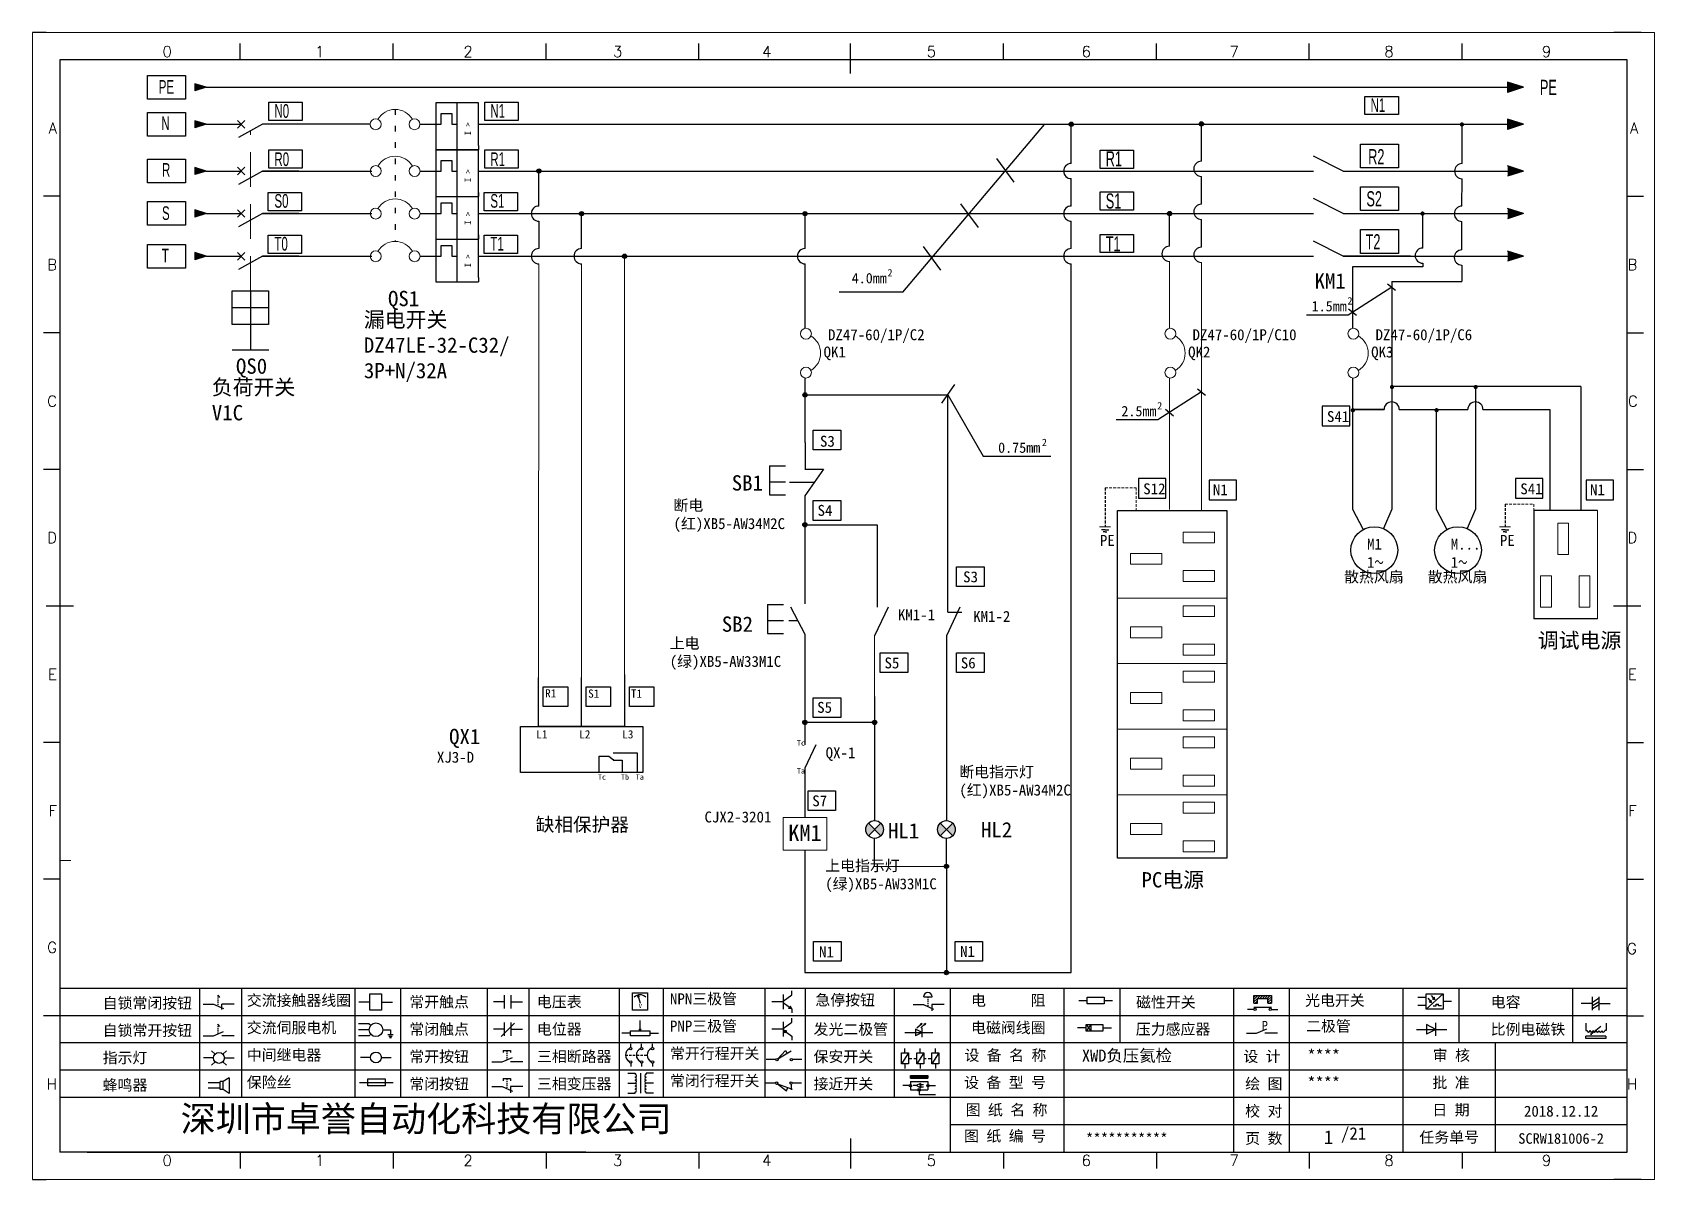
# Model space of a CAD drawing. Header units: millimetres. Extents: x -300 to 4128, y -106 to 2458.
# Drawn here: x 75.5 to 372.5, y 1904.7 to 2114.7 of the extents above; entities that cross this region are included whole.
import ezdxf
from ezdxf.enums import TextEntityAlignment as Align

# ---------------------------------------------------------------- set-up
doc = ezdxf.new("R2010")
doc.units = ezdxf.units.MM
for name, pattern in [('2', [15, 1, -2, 1, -2, 1, -2, 1, -2, 1, -2]), ('DASHED', [0.75, 0.5, -0.25]), ('DASHED2', [9.525, 6.35, -3.175])]:
    doc.linetypes.add(name, pattern=pattern)
for name, color, linetype in [('AE_BOR', 1, 'Continuous'), ('MISC', 2, 'Continuous'), ('SYMS', 7, 'Continuous'), ('主图', 7, 'Continuous')]:
    doc.layers.add(name, color=color, linetype=linetype)
doc.styles.get("Standard").update_dxf_attribs({"font": ''})
doc.styles.add('WD', font='romans.shx', dxfattribs={"width": 0.8, "bigfont": 'gbcbig.shx'})
doc.styles.add('工程字', font='')
doc.styles.add('样式 0', font='')
doc.styles.add('样式 8', font='arial.ttf', dxfattribs={"width": 0.6, "height": 2.5})
doc.styles.add('汉字', font='')
doc.styles.get('Standard').set_extended_font_data('SimSun')
doc.styles.get('工程字').set_extended_font_data('SimSun')
doc.styles.get('样式 0').set_extended_font_data('KaiTi_GB2312')
doc.styles.get('汉字').set_extended_font_data('新宋体')

msp = doc.modelspace()

# ---------------------------------------------------------------- texts
at = {"color": 7}
for s, p in [('4.0mm', (225.549, 2068.754)), ('1.5mm', (309.76, 2063.625)), ('2.5mm', (274.925, 2044.415)), ('0.75mm', (252.358, 2037.723))]:
    msp.add_text(s, height=1.89, dxfattribs=at).set_placement(p)
at = {"color": 7, "style": '汉字'}
for s, p in [('QK1', (222.441, 2056.172)), ('QK2', (289.182, 2056.172)), ('QK3', (322.695, 2056.172))]:
    msp.add_text(s, height=2, dxfattribs=at).set_placement(p, align=Align.MIDDLE_CENTER)
msp.add_text('1', height=2.5).set_placement((312.013, 1911.188))
at = {"color": 7, "attachment_point": 1}
for s, insert, char_height, width, style in [('N0', (119.857, 2101.55), 2.5, 4.96666, '样式 8'), ('N1', (159.391, 2101.555), 2.5, 4.96666, '样式 8'), ('N1', (320.549, 2102.63), 2.5, 4.96666, '样式 8'), ('N', (99.141, 2099.313), 2.5, 4.96666, '样式 8'), ('R0', (119.857, 2092.721), 2.5, 4.96666, '样式 8'), ('R1', (159.391, 2092.725), 2.5, 4.96666, '样式 8'), ('R1', (272.062, 2092.937), 2.772, 4.96666, '样式 8'), ('R2', (320.12, 2093.324), 2.772, 4.96666, '样式 8'), ('R', (99.268, 2090.756), 2.5, 4.96666, '样式 8'), ('S0', (119.857, 2085.088), 2.5, 4.96666, '样式 8'), ('S1', (159.391, 2085.092), 2.5, 4.96666, '样式 8'), ('S1', (272.062, 2085.213), 2.772, 4.96666, '样式 8'), ('S2', (319.79, 2085.615), 2.772, 4.96666, '样式 8'), ('S', (99.273, 2082.848), 2.5, 4.96666, '样式 8'), ('T0', (119.857, 2077.243), 2.5, 4.96666, '样式 8'), ('T1', (159.391, 2077.247), 2.5, 4.96666, '样式 8'), ('T1', (272.062, 2077.359), 2.772, 4.96666, '样式 8'), ('T2', (319.641, 2077.746), 2.772, 4.96666, '样式 8'), ('T', (99.243, 2075.076), 2.5, 4.96666, '样式 8'), ('KM1', (310.287, 2070.578), 2.8, 15.20009, '工程字')]:
    msp.add_mtext(s, dxfattribs=dict(at, insert=insert, char_height=char_height, width=width, style=style))
at = {"color": 7, "char_height": 1.1694, "width": 4.51104, "attachment_point": 1, "rotation": 90}
for insert in [(154.689, 2095.828), (154.695, 2087.258), (154.696, 2079.462), (154.696, 2071.665)]:
    msp.add_mtext('I >', dxfattribs=dict(at, insert=insert))
at = {"color": 7, "attachment_point": 1}
for s, insert, char_height, width in [('2', (232.11, 2071.348), 1.35, 2.39904), ('2', (316.321, 2066.218), 1.35, 2.39904), ('2', (281.486, 2047.008), 1.35, 2.39904), ('2', (260.371, 2040.3), 1.35, 2.39904), ('\\pxi1.1128;缺相保护器', (164.916, 1970.919), 2.5, 33.71673)]:
    msp.add_mtext(s, dxfattribs=dict(at, insert=insert, char_height=char_height, width=width))
at = {"color": 7, "lineweight": -2, "char_height": 2, "attachment_point": 1}
for s, insert, width in [('PE', (270.985, 2022.683), 5.69717), ('PE', (344.224, 2022.683), 5.69717), ('M1\\P1{\\W0.6;\\C256;～}', (319.905, 2022.004), 4.96215), ('M...\\P1{\\W0.6;\\C256;～}', (335.229, 2022.004), 4.96215), ('散热风扇', (315.7, 2016.021), 11.77848), ('散热风扇', (331.024, 2016.021), 11.77848)]:
    msp.add_mtext(s, dxfattribs=dict(at, insert=insert, width=width))
at = {"layer": 'MISC', "color": 7, "attachment_point": 1}
for s, insert, char_height, width, style in [('\\pxqc;PE', (97.589, 2105.964), 2.5, 4.96666, '样式 8'), ('PE', (351.558, 2106.003), 2.772, 4.96666, '样式 8'), ('QS1', (140.647, 2067.364), 2.8, 5.01683, '样式 0'), ('漏电开关\\PDZ47LE-32-C32/\\P3P+N/32A', (136.23, 2063.508), 2.8, 28.17164, '样式 0'), ('{\\fSimSun|b0|i0|c134|p2;DZ47-60/1P/C2}', (221.211, 2060.339), 2, 9.98661, '样式 0'), ('{\\fSimSun|b0|i0|c134|p2;DZ47-60/1P/C10}', (287.952, 2060.339), 2, 9.98661, '样式 0'), ('{\\fSimSun|b0|i0|c134|p2;DZ47-60/1P/C6}', (321.465, 2060.339), 2, 9.98661, '样式 0'), ('QS0', (112.806, 2054.989), 2.8, 5.01683, '样式 0'), ('负荷开关\\PV1C', (108.39, 2051.133), 2.8, 20.33502, '样式 0'), ('S41', (312.567, 2045.362), 2, 5.01683, '样式 0'), ('S3', (219.741, 2040.835), 2, 5.01683, '样式 0'), ('SB1', (203.585, 2033.613), 2.8, 5.01683, '样式 0'), ('S12', (278.92, 2032.127), 2, 5.01683, '样式 0'), ('N1', (291.68, 2031.946), 2, 5.01683, '样式 0'), ('S41', (347.97, 2032.127), 2, 5.01683, '样式 0'), ('N1', (360.73, 2031.946), 2, 5.01683, '样式 0'), ('断电(红)XB5-AW34M2C', (192.921, 2029.093), 2, 18.27683, '样式 0'), ('S4', (219.299, 2028.179), 2, 5.01683, '样式 0'), ('S3', (245.947, 2016.011), 2, 5.01683, '样式 0'), ('SB2', (201.766, 2007.757), 2.8, 5.01683, '样式 0'), ('KM1-1', (234.005, 2009.06), 2, 5.01683, '样式 0'), ('KM1-2', (247.791, 2008.77), 2, 5.01683, '样式 0'), ('调试电源', (351.185, 2004.783), 2.8, 16.56425, '样式 0'), ('上电(绿)XB5-AW33M1C', (192.228, 2003.862), 2, 15.5917, '样式 0'), ('S5', (231.553, 2000.255), 2, 5.01683, '样式 0'), ('S6', (245.522, 2000.255), 2, 5.01683, '样式 0'), ('R1', (169.426, 1994.442), 1.5, 5.01683, '样式 0'), ('S1', (177.293, 1994.389), 1.5, 5.01683, '样式 0'), ('T1', (185.115, 1994.391), 1.5, 5.01683, '样式 0'), ('S5', (219.233, 1992.116), 2, 5.01683, '样式 0'), ('QX1', (151.83, 1987.189), 2.8, 5.01683, '样式 0'), ('L1', (167.795, 1986.939), 1.5, 5.01683, '样式 0'), ('L2', (175.67, 1986.939), 1.5, 5.01683, '样式 0'), ('L3', (183.544, 1986.939), 1.5, 5.01683, '样式 0'), ('Tc', (215.504, 1985.126), 1, 5.01683, '样式 0'), ('{\\fSimSun|b0|i0|c134|p49;\\C7;XJ3-D}', (149.599, 1982.992), 2, 11.34988, '样式 0'), ('QX-1', (220.779, 1983.81), 2, 5.01683, '样式 0'), ('Tc', (179.07, 1978.885), 1, 5.01683, '样式 0'), ('Tb', (183.281, 1978.885), 1, 5.01683, '样式 0'), ('Ta', (186.003, 1978.885), 1, 5.01683, '样式 0'), ('Ta', (215.504, 1980.01), 1, 5.01683, '样式 0'), ('断电指示灯(红)XB5-AW34M2C', (245.25, 1980.318), 2, 19.19738, '样式 0'), ('{\\fSimSun|b0|i0|c134|p49;CJX2-3201}', (198.599, 1972.053), 2, 11.91617, '样式 0'), ('S7', (218.327, 1975.006), 2, 5.01683, '样式 0'), ('\\pxqc;KM1', (213.555, 1969.63), 3, 6.8721, '样式 0'), ('HL1', (232.192, 1969.925), 2.8, 5.01683, '样式 0'), ('HL2', (249.222, 1970.113), 2.8, 5.01683, '样式 0'), ('上电指示灯(绿)XB5-AW33M1C', (220.699, 1963.149), 2, 22.44398, '样式 0'), ('PC电源', (278.611, 1960.953), 2.8, 12.27277, '样式 0'), ('N1', (219.575, 1947.349), 2, 5.01683, '样式 0'), ('N1', (245.394, 1947.433), 2, 5.01683, '样式 0')]:
    msp.add_mtext(s, dxfattribs=dict(at, insert=insert, char_height=char_height, width=width, style=style))

# ---------------------------------------------------------------- blocks, each defined once
blk = doc.blocks.new('磁性开关')
at = {"linetype": 'ByBlock'}
h = blk.add_hatch(dxfattribs=at)
h.set_pattern_fill('ANSI31', color=256, scale=0.1, style=0)
h.paths.add_polyline_path([(-1910.88, -776.69), (-1910.88, -775.29), (-1907.69, -775.29), (-1907.69, -776.69), (-1908.31, -776.69), (-1908.31, -775.79), (-1910.25, -775.79), (-1910.25, -776.69)])
for p, q in [((-1910.91, -777.81), (-1912.09, -777.81)), ((-1910.88, -776.69), (-1910.88, -775.29)), ((-1910.88, -775.29), (-1907.69, -775.29)), ((-1910.88, -776.69), (-1910.25, -776.69)), ((-1910.88, -777.39), (-1907.69, -777.39)), ((-1910.25, -776.69), (-1910.25, -775.79)), ((-1910.25, -775.79), (-1908.31, -775.79)), ((-1908.31, -776.69), (-1908.31, -775.79)), ((-1908.31, -776.69), (-1907.69, -776.69)), ((-1907.69, -775.29), (-1907.69, -776.69)), ((-1907.66, -777.81), (-1906.48, -777.81))]:
    blk.add_line(p, q, dxfattribs=at)
for centre in [(-1910.68, -777.81), (-1907.88, -777.81)]:
    blk.add_circle(centre, 0.225, dxfattribs=at)
blk = doc.blocks.new('*U4')
at = {"linetype": 'ByBlock'}
for p, q in [((-1909.23, -780.45), (-1909.23, -780.67)), ((-1909.23, -780.45), (-1908.92, -780.84)), ((-1909.23, -780.84), (-1909.23, -781.05)), ((-1911.92, -782.07), (-1910.06, -782.07)), ((-1910.06, -782.07), (-1908.18, -782.88)), ((-1909.23, -781.23), (-1909.23, -781.44)), ((-1909.23, -781.61), (-1909.23, -781.83)), ((-1909.23, -782), (-1909.23, -782.21)), ((-1909.23, -782.38), (-1909.23, -782.43)), ((-1908.52, -783.07), (-1908.52, -782.07)), ((-1906.25, -782.07), (-1908.52, -782.07))]:
    blk.add_line(p, q, dxfattribs=at)
blk = doc.blocks.new('*U6')
at = {"linetype": 'ByBlock'}
for p, q in [((-1911.92, -792.89), (-1910.06, -792.89)), ((-1910.06, -792.89), (-1908.18, -792.08)), ((-1908.88, -791.17), (-1909.23, -790.71)), ((-1909.23, -790.71), (-1909.23, -790.92)), ((-1909.23, -791.09), (-1909.23, -791.31)), ((-1909.23, -791.48), (-1909.23, -791.69)), ((-1909.23, -791.86), (-1909.23, -792.08)), ((-1909.23, -792.25), (-1909.23, -792.47)), ((-1906.25, -792.89), (-1908.52, -792.89))]:
    blk.add_line(p, q, dxfattribs=at)
blk = doc.blocks.new('蜂鸣器')
at = {"linetype": 'ByBlock'}
for p, q in [((-1907.17, -795.53), (-1908.25, -796.26)), ((-1907.17, -795.53), (-1907.17, -798.41)), ((-1908.8, -796.48), (-1911.01, -796.48)), ((-1908.8, -797.46), (-1911.01, -797.46)), ((-1908.25, -796.26), (-1908.8, -796.26)), ((-1908.8, -797.68), (-1908.8, -796.26)), ((-1908.25, -797.68), (-1908.8, -797.68)), ((-1908.25, -797.68), (-1908.25, -796.26)), ((-1907.17, -798.41), (-1908.25, -797.68))]:
    blk.add_line(p, q, dxfattribs=at)
blk = doc.blocks.new('指示灯')
at = {"linetype": 'ByBlock'}
for p, q in [((-1854.25, -776.92), (-1856.06, -776.92)), ((-1854.62, -775.59), (-1853.97, -776.23)), ((-1854.62, -778.25), (-1853.97, -777.61)), ((-1851.9, -775.59), (-1852.54, -776.23)), ((-1851.9, -778.25), (-1852.54, -777.61)), ((-1852.26, -776.92), (-1850.45, -776.92))]:
    blk.add_line(p, q, dxfattribs=at)
blk.add_circle((-1853.26, -776.92), 0.992, dxfattribs=at)
blk = doc.blocks.new('光电开关')
at = {"linetype": 'ByBlock'}
h = blk.add_hatch(dxfattribs=at)
h.set_pattern_fill('ANSI31', color=256, scale=0.01, style=0)
h.set_pattern_definition([(45, (0.172267, 0), (-0.0224506403, 0.0224506403), [])])
h.paths.add_polyline_path([(-1882.44, -776.34), (-1882.5, -775.91), (-1882.68, -776.07)])
h.paths.add_polyline_path([(-1882.86, -776.23), (-1882.44, -776.34), (-1882.68, -776.07)])
h.paths.add_polyline_path([(-1883.05, -776.88), (-1883.11, -776.45), (-1883.29, -776.61)])
h.paths.add_polyline_path([(-1883.47, -776.77), (-1883.05, -776.88), (-1883.29, -776.61)])
for p, q in [((-1884.01, -775.96), (-1885.56, -775.96)), ((-1884.01, -777.39), (-1885.56, -777.39)), ((-1880.91, -775.3), (-1884.01, -778.05)), ((-1883.75, -776.09), (-1883.05, -776.88)), ((-1883.11, -776.45), (-1883.47, -776.77)), ((-1883.05, -776.88), (-1883.47, -776.77)), ((-1883.14, -775.55), (-1882.44, -776.34)), ((-1883.05, -776.88), (-1883.11, -776.45)), ((-1882.5, -775.91), (-1882.86, -776.23)), ((-1882.44, -776.34), (-1882.86, -776.23)), ((-1882.78, -777.47), (-1882.23, -777.47)), ((-1882.44, -776.34), (-1882.5, -775.91)), ((-1882.23, -777.47), (-1882.23, -777.14)), ((-1882.23, -777.14), (-1881.78, -777.14)), ((-1881.78, -777.47), (-1881.78, -777.14)), ((-1881.23, -777.47), (-1881.78, -777.47)), ((-1879.37, -776.67), (-1880.91, -776.67))]:
    blk.add_line(p, q, dxfattribs=at)
blk.add_lwpolyline([(-1884.01, -775.3), (-1880.91, -775.3), (-1880.91, -778.05), (-1884.01, -778.05)], close=True, dxfattribs=at)
blk = doc.blocks.new('交流接触器线圈')
at = {"linetype": 'ByBlock'}
for p, q in [((-1880.82, -781.77), (-1882.87, -781.77)), ((-1878.72, -781.77), (-1876.67, -781.77))]:
    blk.add_line(p, q, dxfattribs=at)
blk.add_lwpolyline([(-1880.82, -780.28), (-1878.72, -780.28), (-1878.72, -783.26), (-1880.82, -783.26)], close=True, dxfattribs=at)
blk = doc.blocks.new('交流伺服电机')
at = {"linetype": 'ByBlock'}
for p, q in [((-1880.97, -785.75), (-1882.94, -785.75)), ((-1880.97, -786.85), (-1882.94, -786.85)), ((-1880.97, -785.75), (-1880.65, -786.03)), ((-1878.49, -786.85), (-1877.07, -786.85)), ((-1877.07, -786.85), (-1877.07, -787.72)), ((-1880.97, -787.94), (-1882.94, -787.94)), ((-1880.97, -787.94), (-1880.65, -787.67)), ((-1877.54, -787.72), (-1876.59, -787.72)), ((-1877.38, -788.01), (-1876.75, -788.01)), ((-1877.23, -788.29), (-1876.9, -788.29))]:
    blk.add_line(p, q, dxfattribs=at)
blk.add_circle((-1879.73, -786.85), 1.24, dxfattribs=at)
blk = doc.blocks.new('中间继电器')
at = {"linetype": 'ByBlock'}
for p, q in [((-1880.72, -791.92), (-1882.54, -791.92)), ((-1878.74, -791.92), (-1876.92, -791.92))]:
    blk.add_line(p, q, dxfattribs=at)
blk.add_circle((-1879.73, -791.92), 0.992, dxfattribs=at)
blk = doc.blocks.new('保险丝')
at = {"linetype": 'ByBlock'}
blk.add_line((-1882.72, -796.49), (-1876.55, -796.49), dxfattribs=at)
blk.add_lwpolyline([(-1881.2, -795.86), (-1878.06, -795.86), (-1878.06, -797.12), (-1881.2, -797.12)], close=True, dxfattribs=at)
blk = doc.blocks.new('常开按钮')
at = {"linetype": 'ByBlock'}
for p, q in [((-1910.06, -787.73), (-1908.18, -786.93)), ((-1909.9, -785.68), (-1908.56, -785.68)), ((-1909.9, -785.68), (-1909.9, -786.07)), ((-1909.23, -785.68), (-1909.23, -785.89)), ((-1909.23, -786.06), (-1909.23, -786.28)), ((-1909.23, -786.45), (-1909.23, -786.67)), ((-1909.23, -786.84), (-1909.23, -787.05)), ((-1908.56, -785.68), (-1908.56, -786.07)), ((-1911.92, -787.73), (-1910.06, -787.73)), ((-1909.23, -787.22), (-1909.23, -787.38)), ((-1906.25, -787.73), (-1908.52, -787.73))]:
    blk.add_line(p, q, dxfattribs=at)
blk = doc.blocks.new('常开触点')
at = {"linetype": 'ByBlock'}
for p, q in [((-1853.82, -782.99), (-1853.82, -780.56)), ((-1852.6, -782.99), (-1852.6, -780.56)), ((-1853.82, -781.77), (-1855.88, -781.77)), ((-1852.6, -781.77), (-1850.55, -781.77))]:
    blk.add_line(p, q, dxfattribs=at)
blk = doc.blocks.new('常闭触点')
at = {"linetype": 'ByBlock'}
for p, q in [((-1853.82, -786.77), (-1855.88, -786.77)), ((-1852.01, -785.66), (-1854.43, -788.1)), ((-1853.82, -787.99), (-1853.82, -785.56)), ((-1852.6, -787.99), (-1852.6, -785.56)), ((-1852.6, -786.77), (-1850.55, -786.77))]:
    blk.add_line(p, q, dxfattribs=at)
blk = doc.blocks.new('常闭按钮')
at = {"linetype": 'ByBlock'}
for p, q in [((-1856.13, -792.28), (-1854.28, -792.28)), ((-1854.28, -792.28), (-1852.4, -793.09)), ((-1854.11, -790.83), (-1852.77, -790.83)), ((-1854.11, -790.83), (-1854.11, -791.22)), ((-1853.44, -790.83), (-1853.44, -791.04)), ((-1853.44, -791.21), (-1853.44, -791.43)), ((-1853.44, -791.6), (-1853.44, -791.82)), ((-1853.44, -791.99), (-1853.44, -792.2)), ((-1853.44, -792.37), (-1853.44, -792.53)), ((-1852.77, -790.83), (-1852.77, -791.22)), ((-1850.47, -792.28), (-1852.73, -792.28)), ((-1852.73, -792.28), (-1852.73, -793.43))]:
    blk.add_line(p, q, dxfattribs=at)
blk = doc.blocks.new('电磁阀线圈')
at = {"linetype": 'ByBlock'}
for p, q in [((-1854.61, -795.92), (-1853.75, -797.16)), ((-1853.75, -795.92), (-1854.61, -797.16)), ((-1853.75, -795.92), (-1853.75, -797.16)), ((-1854.61, -796.54), (-1856.17, -796.54)), ((-1851.53, -796.54), (-1849.97, -796.54))]:
    blk.add_line(p, q, dxfattribs=at)
blk.add_lwpolyline([(-1854.61, -795.92), (-1851.53, -795.92), (-1851.53, -797.16), (-1854.61, -797.16)], close=True, dxfattribs=at)
blk = doc.blocks.new('电压表')
at = {"linetype": 'ByBlock'}
for p, q in [((-1814.84, -780.75), (-1814.91, -781.13)), ((-1814.6, -781.05), (-1814.91, -781.13)), ((-1814.84, -780.75), (-1814.46, -782.26)), ((-1814.84, -780.75), (-1814.6, -781.05))]:
    blk.add_line(p, q, dxfattribs=at)
blk.add_lwpolyline([(-1815.84, -780.34), (-1813.07, -780.34), (-1813.07, -783.49), (-1815.84, -783.49)], close=True, dxfattribs=at)
blk.add_arc((-1814.46, -782.26), 1.56, 46.8313, 133.1687, dxfattribs=at)
at = {"linetype": 'ByBlock', "insert": (-1814.7, -782.39), "char_height": 0.75, "width": 0.6768, "attachment_point": 1}
blk.add_mtext('V', dxfattribs=at)
blk = doc.blocks.new('电位器')
at = {"linetype": 'ByBlock'}
for p, q in [((-1814.45, -787.3), (-1814.62, -786.96)), ((-1814.62, -786.96), (-1814.27, -786.96)), ((-1814.45, -787.3), (-1814.45, -785.39)), ((-1814.45, -787.3), (-1814.27, -786.96)), ((-1816.21, -787.75), (-1817.79, -787.75)), ((-1812.68, -787.75), (-1811.1, -787.75))]:
    blk.add_line(p, q, dxfattribs=at)
blk.add_lwpolyline([(-1816.21, -787.3), (-1812.68, -787.3), (-1812.68, -788.2), (-1816.21, -788.2)], close=True, dxfattribs=at)
blk = doc.blocks.new('三相断路器')
at = {"linetype": 'ByBlock'}
for p, q in [((-1816.17, -790.33), (-1816.17, -789.7)), ((-1814.17, -790.33), (-1814.17, -789.7)), ((-1812.18, -790.33), (-1812.18, -789.7)), ((-1817.14, -791.74), (-1816.72, -791.74)), ((-1816.45, -791.74), (-1816.03, -791.74)), ((-1815.76, -791.74), (-1815.34, -791.74)), ((-1815.07, -791.74), (-1814.65, -791.74)), ((-1814.38, -791.74), (-1813.96, -791.74)), ((-1813.69, -791.74), (-1813.27, -791.74)), ((-1816.17, -793.19), (-1816.17, -793.83)), ((-1814.17, -793.19), (-1814.17, -793.83)), ((-1812.18, -793.19), (-1812.18, -793.83))]:
    blk.add_line(p, q, dxfattribs=at)
for centre in [(-1816.17, -790.55), (-1816.17, -792.98), (-1814.17, -790.55), (-1814.17, -792.98), (-1812.18, -790.55), (-1812.18, -792.98)]:
    blk.add_circle(centre, 0.219, dxfattribs=at)
for centre in [(-1815.81, -791.74), (-1813.82, -791.74), (-1811.83, -791.74)]:
    blk.add_arc(centre, 1.32, 115.5791, 244.4209, dxfattribs=at)
blk = doc.blocks.new('三相变压器')
at = {"linetype": 'ByBlock'}
for p, q in [((-1816.69, -795.03), (-1815.37, -795.03)), ((-1815.37, -795.03), (-1815.37, -795.24)), ((-1814.34, -798.7), (-1814.34, -795.04)), ((-1812, -795.03), (-1813.32, -795.03)), ((-1813.32, -795.03), (-1813.32, -795.24)), ((-1816.69, -796.87), (-1815.37, -796.87)), ((-1816.69, -798.71), (-1815.37, -798.71)), ((-1815.37, -798.71), (-1815.37, -798.5)), ((-1812, -796.87), (-1813.32, -796.87)), ((-1813.32, -798.71), (-1813.32, -798.5)), ((-1812, -798.71), (-1813.32, -798.71))]:
    blk.add_line(p, q, dxfattribs=at)
for centre, start, end in [((-1815.37, -795.51), 270, 90), ((-1815.37, -796.06), 270, 90), ((-1813.32, -795.51), 90, 270), ((-1813.32, -796.06), 90, 270), ((-1815.37, -796.6), 270, 90), ((-1815.37, -797.14), 270, 90), ((-1815.37, -797.68), 270, 90), ((-1815.37, -798.23), 270, 90), ((-1813.32, -796.6), 90, 270), ((-1813.32, -797.14), 90, 270), ((-1813.32, -797.68), 90, 270), ((-1813.32, -798.23), 90, 270)]:
    blk.add_arc(centre, 0.271, start, end, dxfattribs=at)
blk = doc.blocks.new('压力感应器')
at = {"linetype": 'ByBlock'}
for p, q in [((-1817.44, -777.73), (-1815.59, -777.73)), ((-1815.59, -777.73), (-1813.71, -776.93)), ((-1811.78, -777.73), (-1814.05, -777.73))]:
    blk.add_line(p, q, dxfattribs=at)
at = {"linetype": 'ByBlock', "insert": (-1814.65, -775.48), "char_height": 1.68, "width": 1.2242, "attachment_point": 1}
blk.add_mtext('{\\fNSimSun|b0|i0|c134|p49;P}', dxfattribs=at)
blk = doc.blocks.new('二极管')
at = {"linetype": 'ByBlock'}
for p, q in [((-1787.52, -776.77), (-1781.92, -776.77)), ((-1783.97, -776.77), (-1785.69, -775.9)), ((-1785.69, -775.9), (-1785.69, -777.65)), ((-1783.97, -776.77), (-1785.69, -777.65)), ((-1783.97, -777.99), (-1783.97, -775.56))]:
    blk.add_line(p, q, dxfattribs=at)
blk = doc.blocks.new('NPN三极管')
at = {"linetype": 'ByBlock'}
for p, q in [((-1785.73, -780.61), (-1785.73, -783.32)), ((-1785.73, -781.82), (-1784.15, -780.66)), ((-1784.15, -780.66), (-1784.15, -779.98)), ((-1785.73, -781.97), (-1787.81, -781.97)), ((-1785.73, -782.11), (-1784.15, -783.27)), ((-1784.41, -782.73), (-1784.74, -783.18)), ((-1784.15, -783.27), (-1784.74, -783.18)), ((-1784.15, -783.27), (-1784.41, -782.73)), ((-1784.15, -783.27), (-1784.15, -783.96))]:
    blk.add_line(p, q, dxfattribs=at)
blk = doc.blocks.new('PNP三极管')
at = {"linetype": 'ByBlock'}
for p, q in [((-1784.9, -786.74), (-1786.98, -786.74)), ((-1784.9, -785.38), (-1784.9, -788.09)), ((-1784.9, -786.59), (-1783.32, -785.43)), ((-1784.9, -786.88), (-1783.32, -788.04)), ((-1784.9, -786.88), (-1784.31, -786.97)), ((-1784.9, -786.88), (-1784.64, -787.42)), ((-1784.31, -786.97), (-1784.64, -787.42)), ((-1783.32, -785.43), (-1783.32, -784.75)), ((-1783.32, -788.04), (-1783.32, -788.73))]:
    blk.add_line(p, q, dxfattribs=at)
blk = doc.blocks.new('常开行程开关')
at = {"linetype": 'ByBlock'}
for p, q in [((-1786.29, -792.3), (-1788.01, -792.3)), ((-1785.89, -792.17), (-1784.52, -790.62)), ((-1785.89, -792.17), (-1783.43, -790.72)), ((-1784.52, -790.62), (-1784.19, -791.17)), ((-1781.48, -792.3), (-1783.21, -792.3))]:
    blk.add_line(p, q, dxfattribs=at)
for centre in [(-1786.07, -792.3), (-1783.42, -792.3)]:
    blk.add_circle(centre, 0.219, dxfattribs=at)
blk = doc.blocks.new('常闭行程开关')
at = {"linetype": 'ByBlock'}
for p, q in [((-1786.34, -796.62), (-1788.07, -796.62)), ((-1785.93, -796.72), (-1783.25, -797.7)), ((-1785.93, -796.72), (-1784.3, -798)), ((-1784.3, -798), (-1784.08, -797.4)), ((-1783.48, -796.84), (-1783.48, -797.85)), ((-1781.54, -796.62), (-1783.26, -796.62))]:
    blk.add_line(p, q, dxfattribs=at)
for centre in [(-1786.12, -796.62), (-1783.48, -796.62)]:
    blk.add_circle(centre, 0.219, dxfattribs=at)
blk = doc.blocks.new('电容')
at = {"linetype": 'ByBlock'}
for p, q in [((-1756.08, -782.99), (-1756.08, -780.56)), ((-1754.86, -780.79), (-1756.08, -781.55)), ((-1754.86, -782.99), (-1754.86, -780.56)), ((-1756.08, -781.77), (-1758.13, -781.77)), ((-1754.86, -781.44), (-1756.08, -782.2)), ((-1754.86, -781.99), (-1756.08, -782.75)), ((-1754.86, -781.77), (-1752.81, -781.77))]:
    blk.add_line(p, q, dxfattribs=at)
blk = doc.blocks.new('发光二极管')
at = {"linetype": 'ByBlock'}
for p, q in [((-1758.01, -786.77), (-1752.89, -786.77)), ((-1754.84, -786.77), (-1756.04, -786.16)), ((-1756.04, -786.16), (-1756.04, -787.39)), ((-1754.84, -786.77), (-1756.04, -787.39)), ((-1755.78, -785.92), (-1754.89, -785.14)), ((-1754.89, -785.14), (-1755.2, -785.22)), ((-1755.2, -785.22), (-1755.01, -785.43)), ((-1755.08, -785.92), (-1754.18, -785.14)), ((-1754.89, -785.14), (-1755.01, -785.43)), ((-1754.84, -787.63), (-1754.84, -785.92)), ((-1754.18, -785.14), (-1754.49, -785.22)), ((-1754.49, -785.22), (-1754.31, -785.43)), ((-1754.18, -785.14), (-1754.31, -785.43))]:
    blk.add_line(p, q, dxfattribs=at)
blk = doc.blocks.new('比例电磁阀')
at = {"linetype": 'ByBlock'}
for p, q in [((-1757.26, -775.38), (-1757.26, -776.71)), ((-1757.26, -776.71), (-1757.05, -776.71)), ((-1753.6, -777.73), (-1757.25, -777.73)), ((-1757.25, -778.13), (-1757.25, -777.73)), ((-1753.6, -778.13), (-1757.25, -778.13)), ((-1754.5, -775.98), (-1756.35, -777.44)), ((-1756.35, -777.44), (-1756.25, -777.25)), ((-1756.35, -777.44), (-1756.15, -777.38)), ((-1756.15, -777.38), (-1756.25, -777.25)), ((-1753.58, -776.71), (-1753.8, -776.71)), ((-1753.6, -777.73), (-1753.6, -778.13)), ((-1753.58, -775.38), (-1753.58, -776.71))]:
    blk.add_line(p, q, dxfattribs=at)
for centre in [(-1756.78, -776.71), (-1756.24, -776.71), (-1755.7, -776.71), (-1755.15, -776.71), (-1754.61, -776.71), (-1754.07, -776.71)]:
    blk.add_arc(centre, 0.271, 180, 0, dxfattribs=at)
blk = doc.blocks.new('保安开关')
at = {"linetype": 'ByBlock'}
for p, q in [((-1757.96, -790.79), (-1757.96, -789.97)), ((-1755.17, -790.79), (-1755.17, -789.97)), ((-1752.39, -790.79), (-1752.39, -789.97)), ((-1757.33, -790.79), (-1758.6, -792.81)), ((-1757.96, -792.81), (-1757.96, -793.62)), ((-1757.33, -791.8), (-1756.72, -791.8)), ((-1756.35, -791.8), (-1755.89, -791.8)), ((-1754.54, -790.79), (-1755.81, -792.81)), ((-1755.17, -792.81), (-1755.17, -793.62)), ((-1754.52, -791.8), (-1754.06, -791.8)), ((-1753.69, -791.8), (-1753.08, -791.8)), ((-1751.75, -790.79), (-1753.02, -792.81)), ((-1752.39, -792.81), (-1752.39, -793.62))]:
    blk.add_line(p, q, dxfattribs=at)
for points in [[(-1758.6, -790.79), (-1757.33, -790.79), (-1757.33, -792.81), (-1758.6, -792.81)], [(-1755.81, -790.79), (-1754.54, -790.79), (-1754.54, -792.81), (-1755.81, -792.81)], [(-1753.02, -790.79), (-1751.75, -790.79), (-1751.75, -792.81), (-1753.02, -792.81)]]:
    blk.add_lwpolyline(points, close=True, dxfattribs=at)
blk = doc.blocks.new('接近开关')
at = {"linetype": 'ByBlock'}
h = blk.add_hatch(dxfattribs=at)
h.set_pattern_fill('ANSI31', color=256, scale=0.01, style=0)
h.set_pattern_definition([(45, (-89.131516, -30.795668), (-0.0224506403, 0.0224506403), [])])
h.paths.add_polyline_path([(-1516.96, -1123.35), (-1516.96, -1122.85), (-1513.76, -1122.85), (-1513.76, -1123.35)])
for p, q in [((-1517.18, -1124.71), (-1518.36, -1124.71)), ((-1516.96, -1123.35), (-1516.96, -1122.85)), ((-1516.96, -1122.85), (-1513.76, -1122.85)), ((-1516.96, -1123.35), (-1513.76, -1123.35)), ((-1516.96, -1123.95), (-1513.76, -1123.95)), ((-1516.96, -1123.95), (-1516.96, -1125.47)), ((-1516.96, -1125.47), (-1513.76, -1125.47)), ((-1515.91, -1124.71), (-1516.45, -1124.71)), ((-1515.11, -1124.31), (-1515.91, -1124.71)), ((-1515.11, -1125.11), (-1515.91, -1124.71)), ((-1515.33, -1124.53), (-1515.17, -1124.53)), ((-1515.33, -1124.88), (-1515.17, -1124.88)), ((-1515.25, -1124.45), (-1515.25, -1124.61)), ((-1515.11, -1124.31), (-1515.11, -1125.11)), ((-1515.11, -1124.48), (-1514.58, -1124.48)), ((-1515.11, -1124.94), (-1514.58, -1124.94)), ((-1513.76, -1122.85), (-1513.76, -1123.35)), ((-1513.76, -1123.95), (-1513.76, -1125.47)), ((-1513.54, -1124.71), (-1512.36, -1124.71)), ((-1515.36, -1125.69), (-1515.36, -1126.36)), ((-1515.36, -1126.36), (-1512.36, -1126.36))]:
    blk.add_line(p, q, dxfattribs=at)
for centre in [(-1516.96, -1124.71), (-1515.36, -1125.47), (-1513.76, -1124.71)]:
    blk.add_circle(centre, 0.225, dxfattribs=at)
blk = doc.blocks.new('电阻')
at = {"linetype": 'ByBlock'}
for p, q in [((-3.09, 0), (-1.57, 0)), ((1.57, 0), (3.09, 0))]:
    blk.add_line(p, q, dxfattribs=at)
blk.add_lwpolyline([(-1.57, 0.63), (1.57, 0.63), (1.57, -0.63), (-1.57, -0.63)], close=True, dxfattribs=at)
blk = doc.blocks.new('急停按钮')
at = {"linetype": 'ByBlock'}
for p, q in [((-1.86, 0), (0, 0)), ((0, 0), (1.88, -0.81)), ((0.06, 1.45), (1.61, 1.45)), ((0.83, 1.45), (0.83, 1.24)), ((0.83, 1.07), (0.83, 0.85)), ((0.83, 0.68), (0.83, 0.47)), ((0.83, 0.29), (0.83, 0.08)), ((3.81, 0), (1.54, 0)), ((1.54, 0), (1.54, -1.15)), ((0.83, -0.09), (0.83, -0.24))]:
    blk.add_line(p, q, dxfattribs=at)
blk.add_arc((0.83, 1.45), 0.774, 0, 180)
blk = doc.blocks.new('电控横A4')
at = {"color": 7}
for p, q in [((292, -5), (5, -5)), ((5, -5), (5, -205)), ((292, -205), (292, -5)), ((10.03, -205), (289.53, -205)), ((130.8, -205), (190.75, -205)), ((190.75, -205), (259.54, -205))]:
    blk.add_line(p, q, dxfattribs=at)
at = {"color": 7, "lineweight": 9, "ltscale": 0.1}
for p, q in [((5, -151.57), (7, -151.57)), ((101.34, -205), (130.8, -205)), ((129.44, -205), (129.44, -205)), ((129.44, -205), (129.44, -205)), ((129.44, -205), (129.44, -205)), ((129.44, -205), (129.44, -205))]:
    blk.add_line(p, q, dxfattribs=at)
at = {"color": 7, "linetype": 'ByBlock'}
for p, q in [((292, -175), (5, -175)), ((292, -180), (5, -180)), ((292, -185), (5, -185)), ((292, -190), (5, -190)), ((292, -195), (5, -195)), ((292, -200), (168.03, -200))]:
    blk.add_line(p, q, dxfattribs=at)
at = {"color": 7, "lineweight": -2}
for p, q in [((30.58, -175), (30.58, -195)), ((38.26, -175), (38.26, -195)), ((59.05, -175), (59.05, -195)), ((67.4, -175), (67.4, -195)), ((83.26, -175), (83.26, -195)), ((90.91, -175), (90.91, -195)), ((107.4, -175), (107.4, -195)), ((115.5, -175), (115.5, -195)), ((134.12, -175), (134.12, -195)), ((141.48, -175), (141.48, -195)), ((157.79, -175), (157.79, -195)), ((168.03, -175), (168.03, -204.92)), ((188.84, -175), (188.84, -185)), ((199.08, -175), (199.08, -185)), ((219.89, -175), (219.89, -185)), ((230.12, -175), (230.12, -185)), ((250.93, -175), (250.93, -185)), ((261.17, -175), (261.17, -185)), ((281.98, -175), (281.98, -185)), ((188.84, -185), (188.84, -204.92)), ((219.89, -185), (219.89, -205)), ((230.12, -185), (230.12, -205)), ((250.93, -185), (250.93, -205)), ((267.79, -185), (267.79, -205))]:
    blk.add_line(p, q, dxfattribs=at)
at = {"color": 7, "ltscale": 2}
for p, q in [((292, -205), (292, -183.55)), ((101.34, -205), (5, -205)), ((259.54, -205), (289.53, -205)), ((259.54, -205), (292, -205))]:
    blk.add_line(p, q, dxfattribs=at)
at = {"layer": 'AE_BOR', "color": 7, "lineweight": 30}
for p, q in [((2.53, 0), (0, 0)), ((149.78, -7.5), (149.78, -2.5)), ((294.53, 0), (289.53, 0)), ((2.5, -105), (7.5, -105)), ((289.5, -105), (294.5, -105)), ((149.78, -202.5), (149.78, -207.5)), ((149.78, -205), (149.78, -207.5)), ((0, -210), (2.53, -210)), ((294.53, -210), (289.53, -210))]:
    blk.add_line(p, q, dxfattribs=at)
at = {"layer": 'AE_BOR', "color": 7, "lineweight": 15}
for p, q in [((0, 0), (297, 0)), ((0, -210), (0, 0)), ((297, 0), (297, -210)), ((297, -210), (0, -210))]:
    blk.add_line(p, q, dxfattribs=at)
at = {"layer": 'AE_BOR', "color": 7}
for p, q in [((38.03, -5), (38.03, -2)), ((66.03, -5), (66.03, -2)), ((94.03, -5), (94.03, -2)), ((122.03, -5), (122.03, -2)), ((149.78, -5), (149.78, -2)), ((177.78, -5), (177.78, -2)), ((205.78, -5), (205.78, -2)), ((233.78, -5), (233.78, -2)), ((261.78, -5), (261.78, -2)), ((5, -30), (2, -30)), ((292, -30), (295, -30)), ((5, -55), (2, -55)), ((292, -55), (295, -55)), ((5, -80), (2, -80)), ((292, -80), (295, -80)), ((5, -130), (2, -130)), ((292, -130), (295, -130)), ((5, -155), (2, -155)), ((292, -155), (295, -155)), ((5, -180), (2, -180)), ((292, -180), (295, -180)), ((38.03, -205), (38.03, -208)), ((66.03, -205), (66.03, -208)), ((94.03, -205), (94.03, -208)), ((122.03, -205), (122.03, -208)), ((149.78, -205), (149.78, -208)), ((177.78, -205), (177.78, -208)), ((205.78, -205), (205.78, -208)), ((233.78, -205), (233.78, -208)), ((261.78, -205), (261.78, -208))]:
    blk.add_line(p, q, dxfattribs=at)
at = {"color": 7, "linetype": 'ByBlock'}
for name, p in [('*U4', (1943.19, 604.18)), ('交流接触器线圈', (1942.62, 604.27)), ('常开触点', (1940.27, 604.3)), ('电压表', (1925.71, 604.52)), ('NPN三极管', (1923.2, 604.5)), ('磁性开关', (2134.53, 598.96)), ('光电开关', (2139.22, 599.27)), ('电容', (2041.69, 603.98)), ('电位器', (1925.71, 604.52)), ('PNP三极管', (1922.37, 604.27)), ('压力感应器', (2039.72, 594.52)), ('*U6', (1943.19, 609.18)), ('交流伺服电机', (1942.62, 604.27)), ('常闭触点', (1940.27, 604.3)), ('发光二极管', (1917.72, 603.69)), ('电磁阀线圈', (2047.53, 614.3)), ('二极管', (2040.91, 594.27)), ('比例电磁阀', (2041.69, 593.98)), ('指示灯', (1887.41, 589.18)), ('中间继电器', (1942.62, 604.27)), ('常开按钮', (1996.06, 599.3)), ('三相断路器', (1925.71, 604.52)), ('常开行程开关', (1922.37, 604.27)), ('保安开关', (1917.72, 603.98)), ('蜂鸣器', (1943.19, 604.18)), ('保险丝', (1942.62, 604.27)), ('常闭按钮', (1940.27, 599.3)), ('三相变压器', (1925.71, 604.52)), ('常闭行程开关', (1922.37, 604.27)), ('接近开关', (1677.72, 931.9))]:
    blk.add_blockref(name, p, dxfattribs=at)
at = {"color": 7}
for name, p in [('急停按钮', (163.12, -177.98)), ('电阻', (194.66, -177.22))]:
    blk.add_blockref(name, p, dxfattribs=at)
at = {"color": 7, "char_height": 2, "attachment_point": 1, "style": '汉字'}
for s, insert in [('{\\fKaiTi_GB2312|b0|i0|c134|p49;自锁常闭按钮}', (12.86, -176.69)), ('{\\fKaiTi_GB2312|b0|i0|c134|p49;交流接触器线圈}', (39.25, -176.19)), ('{\\fKaiTi_GB2312|b0|i0|c134|p49;常开触点}', (69.01, -176.48)), ('{\\fKaiTi_GB2312|b0|i0|c134|p49;电压表}', (92.37, -176.47)), ('{\\fKaiTi_GB2312|b0|i0|c134|p49;NPN三极管}', (116.73, -175.91)), ('{\\fKaiTi_GB2312|b0|i0|c134|p49;急停按钮}', (143.35, -176.12)), ('{\\fKaiTi_GB2312|b0|i0|c134|p49;电      阻}', (171.86, -176.19)), ('{\\fKaiTi_GB2312|b0|i0|c134|p49;磁性开关}', (202.07, -176.53)), ('{\\fKaiTi_GB2312|b0|i0|c134|p49;光电开关}', (233.02, -176.19)), ('{\\fKaiTi_GB2312|b0|i0|c134|p49;电容}', (267, -176.48)), ('{\\fKaiTi_GB2312|b0|i0|c134|p49;交流伺服电机}', (39.25, -181.19)), ('{\\fKaiTi_GB2312|b0|i0|c134|p49;电位器}', (92.37, -181.47)), ('{\\fKaiTi_GB2312|b0|i0|c134|p49;PNP三极管}', (116.73, -180.91)), ('{\\fKaiTi_GB2312|b0|i0|c134|p49;电磁阀线圈}', (171.86, -181.19)), ('{\\fKaiTi_GB2312|b0|i0|c134|p49;压力感应器}', (202.02, -181.47)), ('{\\fKaiTi_GB2312|b0|i0|c134|p49;二极管}', (233.2, -180.91)), ('{\\fKaiTi_GB2312|b0|i0|c134|p49;自锁常开按钮}', (12.86, -181.69)), ('{\\fKaiTi_GB2312|b0|i0|c134|p49;常闭触点}', (69.01, -181.48)), ('{\\fKaiTi_GB2312|b0|i0|c134|p49;发光二极管}', (143.02, -181.48)), ('{\\fKaiTi_GB2312|b0|i0|c134|p49;比例电磁铁}', (267, -181.48)), ('{\\fKaiTi_GB2312|b0|i0|c134|p49;指示灯}', (12.86, -186.69)), ('{\\fKaiTi_GB2312|b0|i0|c134|p49;中间继电器}', (39.25, -186.19)), ('{\\fKaiTi_GB2312|b0|i0|c134|p49;常开按钮}', (69.01, -186.48)), ('{\\fKaiTi_GB2312|b0|i0|c134|p49;三相断路器}', (92.37, -186.47)), ('{\\fKaiTi_GB2312|b0|i0|c134|p49;常开行程开关}', (116.73, -185.91)), ('{\\fKaiTi_GB2312|b0|i0|c134|p49;保安开关}', (143.02, -186.48)), ('{\\fKaiTi_GB2312|b0|i0|c134|p0;设 备 名 称}', (170.65, -186.24)), ('{\\fKaiTi_GB2312|b0|i0|c134|p0;设 计}', (221.72, -186.46)), ('{\\fKaiTi_GB2312|b0|i0|c134|p0;审 核}', (256.39, -186.25)), ('{\\fKaiTi_GB2312|b0|i0|c134|p49;蜂鸣器}', (12.86, -191.69)), ('{\\fKaiTi_GB2312|b0|i0|c134|p49;保险丝}', (39.25, -191.19)), ('{\\fKaiTi_GB2312|b0|i0|c134|p49;常闭按钮}', (69.01, -191.48)), ('{\\fKaiTi_GB2312|b0|i0|c134|p49;三相变压器}', (92.37, -191.47)), ('{\\fKaiTi_GB2312|b0|i0|c134|p49;常闭行程开关}', (116.73, -190.91)), ('{\\fKaiTi_GB2312|b0|i0|c134|p49;接近开关}', (143.02, -191.48)), ('{\\fKaiTi_GB2312|b0|i0|c134|p0;设 备 型 号}', (170.58, -191.24)), ('{\\fKaiTi_GB2312|b0|i0|c134|p0;绘 图}', (222.05, -191.46)), ('{\\fKaiTi_GB2312|b0|i0|c134|p0;批 准}', (256.32, -191.25)), ('{\\fKaiTi_GB2312|b0|i0|c134|p0;图 纸 名 称}', (170.86, -196.24)), ('{\\fKaiTi_GB2312|b0|i0|c134|p0;日 期}', (256.32, -196.25)), ('{\\fKaiTi_GB2312|b0|i0|c134|p0;校 对}', (222.05, -196.46)), ('{\\fKaiTi_GB2312|b0|i0|c134|p0;图 纸 编 号}', (170.57, -201.03)), ('{\\fKaiTi_GB2312|b0|i0|c134|p0;页 数}', (222.05, -201.46)), ('{\\fKaiTi_GB2312|b0|i0|c134|p0;任务单号}', (253.94, -201.25))]:
    blk.add_mtext(s, dxfattribs=dict(at, insert=insert))
at = {"color": 7}
for s, insert, char_height, width, attachment_point in [('{\\fKaiTi_GB2312|b0|i0|c134|p49;XWD负压氦检}', (192.15, -186.2), 2.2, 26.5767, 1), ('{\\fKaiTi_GB2312|b0|i0|c134|p49;****}', (233.43, -186.2), 2.2, 15.3175, 1), ('{\\fKaiTi_GB2312|b0|i0|c134|p49;****}', (233.43, -191.2), 2.2, 15.3175, 1), ('\\pxqc;{\\fKaiTi_GB2312|b0|i0|c134|p49;2018.12.12}', (279.89, -197.5), 2, 24.2172, 5), ('\\pxqc;{\\fKaiTi_GB2312|b0|i0|c134|p49;SCRW181006-2}', (279.89, -202.5), 1.92, 24.2172, 5)]:
    blk.add_mtext(s, dxfattribs=dict(at, insert=insert, char_height=char_height, width=width, attachment_point=attachment_point))
at = {"color": 7, "lineweight": -2}
for s, insert, char_height, width, attachment_point in [('深圳市卓誉自动化科技有限公司', (27.14, -196.53), 4.7064, 96.1138, 1), ('\\pxqc;{\\f宋体|b0|i0|c134|p2;\\C256;***********}', (200.36, -202.5), 2, 31.0482, 5)]:
    blk.add_mtext(s, dxfattribs=dict(at, insert=insert, char_height=char_height, width=width, attachment_point=attachment_point))
at = {"color": 7, "linetype": 'ByBlock', "lineweight": -2, "insert": (242.64, -201.84), "char_height": 4.2689, "width": 20.8102, "attachment_point": 5}
blk.add_mtext('\\pxql;  {\\H0.53119x; /21}', dxfattribs=at)
at = {"layer": 'AE_BOR', "color": 7, "style": 'WD'}
for s, p in [('0', (24.67, -4.5)), ('1', (52.6, -4.5)), ('2', (79.75, -4.5)), ('3', (107.15, -4.5)), ('4', (134.45, -4.5)), ('5', (164.59, -4.5)), ('6', (192.94, -4.5)), ('7', (220.04, -4.5)), ('8', (248.37, -4.5)), ('9', (277.23, -4.5)), ('0', (24.67, -207.5)), ('1', (52.6, -207.5)), ('2', (79.75, -207.5)), ('3', (107.15, -207.5)), ('4', (134.45, -207.5)), ('5', (164.59, -207.5)), ('6', (192.94, -207.5)), ('7', (220.04, -207.5)), ('8', (248.37, -207.5)), ('9', (277.23, -207.5))]:
    blk.add_text(s, height=2, dxfattribs=at).set_placement(p, align=Align.CENTER)
for s, p in [('A', (4.5, -17.5)), ('A', (294.03, -17.5)), ('B', (4.5, -42.5)), ('B', (293.84, -42.5)), ('C', (4.5, -67.5)), ('C', (293.93, -67.5)), ('D', (4.5, -92.5)), ('D', (293.84, -92.5)), ('E', (4.5, -117.5)), ('E', (293.74, -117.5)), ('F', (4.5, -142.5)), ('F', (293.74, -142.5)), ('F', (293.74, -142.5)), ('G', (4.5, -167.5)), ('G', (293.74, -167.72)), ('H', (4.5, -192.5)), ('H', (293.84, -192.5))]:
    blk.add_text(s, height=2, dxfattribs=at).set_placement(p, align=Align.MIDDLE_RIGHT)
blk = doc.blocks.new('WDDOT')
blk.add_hatch(color=256).paths.add_polyline_path([(0.5, 0, 1), (-0.5, 0, 1)])
blk.add_circle((0, 0), 0.5)

# ---------------------------------------------------------------- hatches: boundary and pattern name
for points in [[(105.285, 2098.524), (107.328, 2097.87), (105.285, 2097.215)], [(266.142, 2097.87, 1), (265.364, 2097.87, 1)], [(289.973, 2097.92, 1), (289.187, 2097.92, 1)], [(345.645, 2098.805), (348.563, 2097.87), (345.645, 2096.934)], [(105.285, 2089.959), (107.328, 2089.304), (105.285, 2088.649)], [(168.667, 2089.304, 1), (167.888, 2089.304, 1)], [(345.645, 2090.239), (348.563, 2089.304), (345.645, 2088.369)], [(105.285, 2082.197), (107.328, 2081.542), (105.285, 2080.887)], [(345.645, 2082.443), (348.563, 2081.508), (345.645, 2080.572)], [(176.486, 2081.508, 1), (175.707, 2081.508, 1)], [(217.388, 2081.508, 1), (216.609, 2081.508, 1)], [(284.132, 2081.508, 1), (283.346, 2081.508, 1)], [(105.285, 2074.362), (107.328, 2073.707), (105.285, 2073.053)], [(184.36, 2073.711, 1), (183.581, 2073.711, 1)], [(345.645, 2074.647), (348.563, 2073.711), (345.645, 2072.776)], [(217.388, 2048.325, 1), (216.609, 2048.325, 1)], [(217.382, 2024.554, 1), (216.596, 2024.554, 1)], [(217.361, 1988.355, 1), (216.575, 1988.355, 1)], [(230.139, 1988.355, 1), (229.353, 1988.355, 1)], [(243.285, 1962.016, 1), (242.499, 1962.016, 1)], [(243.285, 1942.576, 1), (242.499, 1942.576, 1)]]:
    msp.add_hatch(color=7).paths.add_polyline_path(points)
h = msp.add_hatch(color=7)
edge = h.paths.add_edge_path()
edge.add_arc((337.271, 2097.833), 0.393, 0, 360)
h = msp.add_hatch(color=7)
edge = h.paths.add_edge_path()
edge.add_arc((330.059, 2081.52), 0.393, 0, 360)
h = msp.add_hatch(color=7)
edge = h.paths.add_edge_path()
edge.add_arc((324.474, 2049.76), 0.393, 0, 360)
h = msp.add_hatch(color=7)
edge = h.paths.add_edge_path()
edge.add_arc((339.798, 2049.76), 0.393, 0, 360)
h = msp.add_hatch(color=7)
edge = h.paths.add_edge_path()
edge.add_arc((317.311, 2045.516), 0.393, 0, 360)
h = msp.add_hatch(color=7)
edge = h.paths.add_edge_path()
edge.add_arc((332.635, 2045.516), 0.393, 0, 360)
at = {"lineweight": 0}
h = msp.add_hatch(color=7, dxfattribs=at)
h.paths.add_polyline_path([(229.746, 1968.766), (228.597, 1969.915, 0.1989124), (228.121, 1968.766, 0.1989124), (228.597, 1967.617)])
h.paths.add_polyline_path([(230.895, 1967.617, 0.1989124), (231.371, 1968.766, 0.1989124), (230.895, 1969.915), (229.746, 1968.766)])
h.paths.add_polyline_path([(242.892, 1968.756), (241.743, 1969.905, 0.1989124), (241.267, 1968.756, 0.1989124), (241.743, 1967.607)])
h.paths.add_polyline_path([(244.041, 1967.607, 0.1989124), (244.517, 1968.756, 0.1989124), (244.041, 1969.905), (242.892, 1968.756)])
at = {"layer": 'MISC'}
for points in [[(105.285, 2105.289), (107.328, 2104.634), (105.285, 2103.98)], [(345.645, 2105.569), (348.563, 2104.634), (345.645, 2103.699)]]:
    msp.add_hatch(color=7, dxfattribs=at).paths.add_polyline_path(points)

# ---------------------------------------------------------------- linework, layer by layer
at = {"color": 7, "linetype": '2'}
msp.add_line((141.939, 2100.571), (141.939, 2076.412), dxfattribs=at)
at = {"color": 7}
for p, q in [((157.198, 2101.772), (149.401, 2101.772)), ((149.401, 2101.772), (149.401, 2093.976)), ((150.376, 2097.874), (150.376, 2099.823)), ((150.376, 2099.823), (152.325, 2099.823)), ((152.325, 2099.823), (152.325, 2097.874)), ((153.3, 2093.206), (153.3, 2101.772)), ((157.198, 2093.976), (157.198, 2101.772)), ((107.328, 2097.87), (105.285, 2098.524)), ((105.285, 2098.524), (105.285, 2097.215)), ((107.328, 2097.87), (105.285, 2097.215)), ((107.328, 2097.87), (113.765, 2097.87)), ((113.076, 2097.181), (114.454, 2098.559)), ((114.454, 2097.181), (113.076, 2098.559)), ((117.663, 2097.87), (113.278, 2095.433)), ((137.394, 2097.874), (117.663, 2097.87)), ((146.503, 2097.874), (150.376, 2097.874)), ((152.325, 2097.874), (153.3, 2097.874)), ((157.198, 2097.874), (161.096, 2097.874)), ((161.096, 2097.874), (315.532, 2097.87)), ((265.753, 2090.698), (265.753, 2097.87)), ((315.532, 2097.87), (345.645, 2097.87)), ((348.563, 2097.87), (345.645, 2098.805)), ((345.645, 2098.805), (345.645, 2096.934)), ((348.563, 2097.87), (345.645, 2096.934)), ((149.401, 2093.976), (149.401, 2093.206)), ((157.198, 2093.976), (157.198, 2093.206)), ((149.401, 2093.206), (157.198, 2093.206)), ((149.407, 2093.202), (149.407, 2085.406)), ((157.204, 2093.202), (149.407, 2093.202)), ((150.382, 2091.253), (152.331, 2091.253)), ((150.382, 2089.304), (150.382, 2091.253)), ((152.331, 2091.253), (152.331, 2089.304)), ((153.306, 2084.636), (153.306, 2093.202)), ((157.204, 2085.406), (157.204, 2093.202)), ((315.532, 2089.304), (310.078, 2092.054)), ((107.328, 2089.304), (105.285, 2089.959)), ((105.285, 2089.959), (105.285, 2088.649)), ((107.328, 2089.304), (105.285, 2088.649)), ((107.328, 2089.304), (113.765, 2089.304)), ((113.076, 2088.615), (114.454, 2089.993)), ((114.454, 2088.615), (113.076, 2089.993)), ((117.663, 2089.304), (113.278, 2086.868)), ((117.663, 2089.304), (137.707, 2089.308)), ((124.336, 2089.304), (117.663, 2089.304)), ((146.509, 2089.304), (150.382, 2089.304)), ((152.331, 2089.304), (153.306, 2089.304)), ((157.204, 2089.304), (161.102, 2089.304)), ((161.102, 2089.304), (310.078, 2089.304)), ((168.278, 2082.902), (168.278, 2089.304)), ((315.532, 2089.304), (345.645, 2089.304)), ((348.563, 2089.304), (345.645, 2090.239)), ((348.563, 2089.304), (345.645, 2088.369)), ((149.407, 2085.406), (149.407, 2084.636)), ((149.408, 2085.406), (149.408, 2077.61)), ((153.306, 2076.84), (153.306, 2085.406)), ((157.204, 2085.406), (157.204, 2084.636)), ((157.204, 2077.61), (157.204, 2085.406)), ((265.753, 2082.902), (265.753, 2087.91)), ((107.328, 2081.542), (105.285, 2082.197)), ((105.285, 2082.197), (105.285, 2080.887)), ((113.076, 2080.853), (114.454, 2082.231)), ((114.454, 2080.853), (113.076, 2082.231)), ((149.407, 2084.636), (157.204, 2084.636)), ((150.382, 2083.457), (152.331, 2083.457)), ((150.382, 2081.508), (150.382, 2083.457)), ((152.331, 2083.457), (152.331, 2081.508)), ((315.532, 2081.508), (310.078, 2084.258)), ((348.563, 2081.508), (345.645, 2082.443)), ((107.328, 2081.542), (105.285, 2080.887)), ((107.328, 2081.542), (113.765, 2081.542)), ((117.663, 2081.542), (113.278, 2079.106)), ((117.663, 2081.542), (137.707, 2081.546)), ((124.336, 2081.542), (117.663, 2081.542)), ((146.51, 2081.508), (150.382, 2081.508)), ((152.331, 2081.508), (153.306, 2081.508)), ((157.204, 2081.508), (161.102, 2081.508)), ((161.102, 2081.508), (310.078, 2081.508)), ((168.278, 2080.113), (168.278, 2075.106)), ((176.096, 2075.106), (176.096, 2081.508)), ((265.753, 2075.106), (265.753, 2080.113)), ((315.532, 2081.508), (345.645, 2081.508)), ((348.563, 2081.508), (345.645, 2080.572)), ((149.408, 2077.61), (149.408, 2076.84)), ((149.408, 2077.61), (149.408, 2069.813)), ((149.408, 2076.84), (157.204, 2076.84)), ((153.306, 2069.044), (153.306, 2077.61)), ((157.204, 2077.61), (157.204, 2076.84)), ((157.204, 2069.813), (157.204, 2077.61)), ((315.532, 2073.711), (310.078, 2076.461)), ((107.328, 2073.707), (105.285, 2074.362)), ((105.285, 2074.362), (105.285, 2073.053)), ((107.328, 2073.707), (105.285, 2073.053)), ((107.328, 2073.707), (113.765, 2073.707)), ((113.076, 2073.018), (114.454, 2074.396)), ((114.454, 2073.018), (113.076, 2074.396)), ((117.663, 2073.707), (113.278, 2071.271)), ((117.663, 2073.707), (137.714, 2073.711)), ((124.336, 2073.707), (117.663, 2073.707)), ((146.51, 2073.711), (150.382, 2073.711)), ((150.382, 2075.66), (152.331, 2075.66)), ((150.382, 2073.711), (150.382, 2075.66)), ((152.331, 2075.66), (152.331, 2073.711)), ((152.331, 2073.711), (153.306, 2073.711)), ((157.204, 2073.711), (161.102, 2073.711)), ((161.102, 2073.711), (310.078, 2073.711)), ((315.532, 2073.711), (345.645, 2073.711)), ((327.849, 2073.711), (315.532, 2073.711)), ((348.563, 2073.711), (345.645, 2074.647)), ((348.563, 2073.711), (345.645, 2072.776)), ((330.105, 2071.785), (317.252, 2071.785)), ((330.105, 2072.424), (330.105, 2071.785)), ((337.278, 2072.088), (337.278, 2069.089)), ((115.464, 2067.38), (115.464, 2056.586)), ((149.408, 2069.813), (149.408, 2069.044)), ((149.408, 2069.044), (157.204, 2069.044)), ((157.204, 2069.813), (157.204, 2069.044)), ((324.414, 2068.073), (316.418, 2062.949)), ((324.414, 2069.089), (337.278, 2069.089)), ((112.142, 2064.31), (118.787, 2064.31)), ((316.418, 2062.949), (308.822, 2062.949)), ((112.103, 2056.586), (118.826, 2056.586)), ((336.756, 2049.886), (324.414, 2049.886)), ((359.02, 2049.886), (336.756, 2049.886)), ((359.02, 2049.886), (359.02, 2027.19)), ((216.998, 2048.325), (243.126, 2048.325)), ((243.126, 2008.533), (243.126, 2048.325)), ((243.126, 2048.325), (249.637, 2037.136)), ((289.58, 2048.863), (281.583, 2043.739)), ((281.583, 2043.739), (273.988, 2043.739)), ((323.02, 2045.641), (317.252, 2045.641)), ((317.252, 2045.641), (323.02, 2045.641)), ((325.808, 2045.641), (338.344, 2045.641)), ((332.576, 2045.641), (332.576, 2037.278)), ((341.132, 2045.641), (353.401, 2045.641)), ((353.401, 2045.641), (353.401, 2027.19)), ((216.998, 2039.59), (216.998, 2034.71)), ((210.502, 2035.326), (213.441, 2035.326)), ((210.502, 2035.326), (210.502, 2030.043)), ((220.36, 2034.71), (216.989, 2029.829)), ((216.994, 2034.71), (220.36, 2034.71)), ((249.637, 2037.136), (261.984, 2037.136)), ((210.502, 2032.391), (213.441, 2032.391)), ((214.163, 2032.358), (218.675, 2032.358)), ((210.502, 2030.043), (213.441, 2030.043)), ((216.989, 2029.829), (216.989, 2012.291)), ((317.252, 2027.403), (319.219, 2023.687)), ((324.414, 2027.403), (322.904, 2023.844)), ((332.576, 2027.403), (334.543, 2023.687)), ((339.738, 2027.403), (338.228, 2023.844)), ((350.468, 2027.19), (350.468, 2007.317)), ((362.108, 2027.19), (350.468, 2027.19)), ((216.989, 2024.554), (230.214, 2024.554)), ((230.214, 2024.554), (230.215, 2013.604)), ((271.946, 2023.639), (271.279, 2023.639)), ((271.946, 2023.228), (271.606, 2023.228)), ((271.946, 2023.639), (272.612, 2023.639)), ((271.946, 2023.228), (272.285, 2023.228)), ((345.184, 2023.639), (344.517, 2023.639)), ((345.184, 2023.228), (344.844, 2023.228)), ((345.184, 2023.639), (345.85, 2023.639)), ((345.184, 2023.228), (345.523, 2023.228)), ((216.989, 2012.291), (216.989, 2010.051)), ((230.215, 2013.604), (230.214, 2009.491)), ((210.146, 2009.956), (213.085, 2009.956)), ((210.146, 2009.956), (210.146, 2004.672)), ((214.371, 2009.505), (216.989, 2004.536)), ((232.201, 2009.491), (229.746, 2004.236)), ((245.347, 2009.491), (242.892, 2004.236)), ((243.126, 2008.533), (245.712, 2008.533)), ((210.146, 2007.02), (213.085, 2007.02)), ((214.026, 2007.02), (215.68, 2007.02)), ((362.108, 2007.317), (350.468, 2007.317)), ((210.146, 2004.672), (213.085, 2004.672)), ((216.989, 2004.536), (216.99, 1993.111)), ((242.892, 2004.236), (242.892, 1983.965)), ((216.99, 1993.111), (216.989, 1985.833)), ((229.746, 1993.111), (229.746, 1988.355)), ((216.989, 1988.355), (216.988, 1984.241)), ((229.746, 1988.355), (216.989, 1988.355)), ((229.746, 1988.355), (229.746, 1970.391)), ((218.975, 1984.241), (216.989, 1979.99)), ((242.892, 1983.965), (242.892, 1970.381)), ((179.324, 1982.181), (181.11, 1982.181)), ((179.324, 1979.22), (179.324, 1982.181)), ((181.11, 1982.181), (181.942, 1981.515)), ((181.87, 1982.797), (186.258, 1982.797)), ((181.87, 1981.647), (181.87, 1981.436)), ((181.87, 1981.549), (181.87, 1981.549)), ((181.87, 1981.436), (183.535, 1981.436)), ((183.535, 1981.436), (183.535, 1979.22)), ((186.258, 1982.797), (186.258, 1979.22)), ((216.989, 1979.99), (216.989, 1974.986)), ((216.989, 1974.986), (216.989, 1970.985)), ((230.895, 1969.915), (228.597, 1967.617)), ((228.597, 1969.915), (230.895, 1967.617)), ((229.746, 1970.391), (229.746, 1970.516)), ((244.041, 1969.905), (241.743, 1967.607)), ((241.743, 1969.905), (244.041, 1967.607)), ((242.892, 1970.381), (242.892, 1970.506)), ((229.746, 1962.016), (229.746, 1967.141)), ((242.892, 1962.006), (242.892, 1967.131)), ((216.989, 1964.985), (216.989, 1946.651)), ((216.989, 1946.651), (216.989, 1942.576)), ((216.989, 1942.576), (265.753, 1942.576))]:
    msp.add_line(p, q, dxfattribs=at)
at = {"color": 7, "ltscale": 2}
for p, q in [((289.58, 2091.106), (289.58, 2098.12)), ((289.58, 2083.231), (289.58, 2088.317)), ((216.998, 2075.106), (216.998, 2081.508)), ((283.781, 2081.651), (283.388, 2081.651)), ((283.739, 2075.545), (283.739, 2081.508)), ((289.58, 2075.356), (289.58, 2080.442)), ((216.998, 2066.774), (216.998, 2072.317)), ((265.753, 1942.576), (265.753, 2072.317)), ((216.998, 2060.503), (216.998, 2066.774)), ((216.998, 2039.59), (216.998, 2051.421)), ((168.222, 1987.604), (168.222, 1996.598)), ((176.097, 1987.604), (176.097, 1996.598)), ((183.971, 1997.11), (183.971, 1987.604)), ((183.972, 1987.604), (168.223, 1987.604)), ((242.892, 1962.006), (242.892, 1949.174)), ((242.892, 1949.174), (242.892, 1942.576))]:
    msp.add_line(p, q, dxfattribs=at)
at = {"color": 7, "lineweight": -2}
for p, q in [((337.271, 2097.87), (337.271, 2090.67)), ((252.047, 2091.587), (255.238, 2087.263)), ((337.267, 2082.886), (337.318, 2087.883)), ((245.497, 2083.291), (248.687, 2078.966)), ((330.105, 2075.213), (330.105, 2081.508)), ((337.278, 2074.876), (337.267, 2080.097)), ((238.627, 2075.473), (241.817, 2071.149)), ((317.252, 2071.785), (317.252, 2060.503)), ((324.414, 2069.089), (324.414, 2027.403)), ((242.079, 2046.787), (244.44, 2050.255)), ((317.252, 2051.421), (317.252, 2027.403)), ((339.738, 2049.886), (339.738, 2027.403)), ((332.576, 2037.278), (332.576, 2027.403))]:
    msp.add_line(p, q, dxfattribs=at)
at = {"color": 7, "linetype": 'DASHED2', "lineweight": 0}
msp.add_line((115.464, 2067.38), (115.464, 2096.648), dxfattribs=at)
at = {"color": 7, "lineweight": 0}
for p, q in [((183.97, 2073.711), (183.97, 1996.598)), ((168.277, 2072.317), (168.222, 1996.598)), ((176.096, 2072.317), (176.096, 1996.598)), ((362.108, 2027.19), (362.108, 2007.317)), ((271.946, 2024.155), (270.946, 2024.155)), ((271.961, 2024.146), (272.961, 2024.146)), ((345.184, 2024.155), (344.184, 2024.155)), ((345.199, 2024.146), (346.199, 2024.146)), ((274.268, 2011.126), (294.142, 2011.126)), ((274.268, 1999.126), (294.142, 1999.126)), ((274.268, 1987.126), (294.142, 1987.126)), ((274.268, 1975.126), (294.142, 1975.126))]:
    msp.add_line(p, q, dxfattribs=at)
at = {"color": 7, "linetype": 'Continuous', "lineweight": 0}
for p, q in [((283.739, 2060.503), (283.739, 2072.757)), ((289.58, 2038.99), (289.58, 2072.567)), ((283.739, 2039.18), (283.739, 2051.421)), ((283.739, 2027.344), (283.739, 2039.18)), ((289.58, 2027.154), (289.58, 2038.99)), ((229.746, 1993.111), (229.746, 2004.236)), ((229.746, 1962.016), (242.892, 1962.016))]:
    msp.add_line(p, q, dxfattribs=at)
at = {"color": 7, "linetype": 'DASHED'}
for p, q in [((271.946, 2031.31), (271.946, 2024.155)), ((345.184, 2028.349), (345.184, 2024.155))]:
    msp.add_line(p, q, dxfattribs=at)
at = {"color": 7, "linetype": 'DASHED', "lineweight": 0}
for p, q in [((271.946, 2031.31), (277.605, 2031.31)), ((277.605, 2031.31), (277.605, 2027.19)), ((345.184, 2028.349), (350.468, 2028.349)), ((350.468, 2028.349), (350.468, 2027.19))]:
    msp.add_line(p, q, dxfattribs=at)
at = {"color": 7, "lineweight": -3}
for points in [[(96.619, 2106.811), (103.56, 2106.811), (103.56, 2102.458), (96.619, 2102.458)], [(319.528, 2102.972), (325.633, 2102.972), (325.633, 2099.625), (319.528, 2099.625)], [(96.619, 2100.046), (103.56, 2100.046), (103.56, 2095.693), (96.619, 2095.693)], [(118.836, 2101.893), (124.942, 2101.893), (124.942, 2098.546), (118.836, 2098.546)], [(158.371, 2101.897), (164.476, 2101.897), (164.476, 2098.55), (158.371, 2098.55)], [(318.693, 2094.243), (325.633, 2094.243), (325.633, 2089.89), (318.693, 2089.89)], [(96.619, 2091.48), (103.56, 2091.48), (103.56, 2087.128), (96.619, 2087.128)], [(118.836, 2093.164), (124.942, 2093.164), (124.942, 2089.817), (118.836, 2089.817)], [(158.371, 2093.168), (164.476, 2093.168), (164.476, 2089.821), (158.371, 2089.821)], [(271.062, 2093.127), (277.167, 2093.127), (277.167, 2089.78), (271.062, 2089.78)], [(118.716, 2085.368), (124.822, 2085.368), (124.822, 2082.02), (118.716, 2082.02)], [(158.251, 2085.372), (164.356, 2085.372), (164.356, 2082.024), (158.251, 2082.024)], [(271.062, 2085.504), (277.167, 2085.504), (277.167, 2082.157), (271.062, 2082.157)], [(318.693, 2086.439), (325.633, 2086.439), (325.633, 2082.086), (318.693, 2082.086)], [(96.619, 2083.718), (103.56, 2083.718), (103.56, 2079.366), (96.619, 2079.366)], [(118.716, 2077.571), (124.822, 2077.571), (124.822, 2074.224), (118.716, 2074.224)], [(158.251, 2077.576), (164.356, 2077.576), (164.356, 2074.228), (158.251, 2074.228)], [(271.062, 2077.713), (277.167, 2077.713), (277.167, 2074.365), (271.062, 2074.365)], [(318.693, 2078.579), (325.633, 2078.579), (325.633, 2074.227), (318.693, 2074.227)], [(96.619, 2075.884), (103.56, 2075.884), (103.56, 2071.531), (96.619, 2071.531)]]:
    msp.add_lwpolyline(points, close=True, dxfattribs=at)
at = {"color": 7}
for points in [[(112.142, 2061.24), (112.142, 2067.38), (118.787, 2067.38), (118.787, 2061.24)], [(294.247, 1963.486), (274.216, 1963.486), (274.216, 2027.154), (294.247, 2027.154)]]:
    msp.add_lwpolyline(points, close=True, dxfattribs=at)
at = {"color": 7, "ltscale": 2}
for points in [[(316.731, 2046.234), (311.708, 2046.234), (311.708, 2042.63), (316.731, 2042.63)], [(218.512, 2041.859), (223.535, 2041.859), (223.535, 2038.255), (218.512, 2038.255)], [(283.054, 2033.006), (278.032, 2033.006), (278.032, 2029.402), (283.054, 2029.402)], [(295.997, 2032.741), (290.975, 2032.741), (290.975, 2029.136), (295.997, 2029.136)], [(352.104, 2033.006), (347.082, 2033.006), (347.082, 2029.402), (352.104, 2029.402)], [(365.047, 2032.741), (360.025, 2032.741), (360.025, 2029.136), (365.047, 2029.136)], [(218.512, 2028.963), (223.535, 2028.963), (223.535, 2025.359), (218.512, 2025.359)], [(244.757, 2016.867), (249.779, 2016.867), (249.779, 2013.262), (244.757, 2013.262)], [(230.788, 2001.111), (235.81, 2001.111), (235.81, 1997.506), (230.788, 1997.506)], [(244.757, 2001.111), (249.779, 2001.111), (249.779, 1997.506), (244.757, 1997.506)], [(169.085, 1994.882), (173.546, 1994.882), (173.546, 1991.286), (169.085, 1991.286)], [(176.95, 1994.882), (181.411, 1994.882), (181.411, 1991.286), (176.95, 1991.286)], [(184.859, 1994.882), (189.32, 1994.882), (189.32, 1991.286), (184.859, 1991.286)], [(218.512, 1992.883), (223.535, 1992.883), (223.535, 1989.278), (218.512, 1989.278)], [(164.9, 1987.604), (187.294, 1987.604), (187.294, 1979.22), (164.9, 1979.22)], [(217.562, 1975.861), (222.584, 1975.861), (222.584, 1972.257), (217.562, 1972.257)], [(218.582, 1948.283), (223.604, 1948.283), (223.604, 1944.678), (218.582, 1944.678)], [(244.485, 1948.283), (249.507, 1948.283), (249.507, 1944.678), (244.485, 1944.678)]]:
    msp.add_lwpolyline(points, close=True, dxfattribs=at)
at = {"color": 7, "lineweight": 0}
for points in [[(286.234, 2021.22), (286.234, 2023.221), (291.978, 2023.221), (291.978, 2021.22)], [(354.816, 2024.857), (356.817, 2024.857), (356.817, 2019.113), (354.816, 2019.113)], [(276.601, 2017.318), (276.601, 2019.318), (282.345, 2019.318), (282.345, 2017.318)], [(286.234, 2014.161), (286.234, 2016.161), (291.978, 2016.161), (291.978, 2014.161)], [(351.659, 2015.224), (353.66, 2015.224), (353.66, 2009.48), (351.659, 2009.48)], [(358.719, 2015.224), (360.719, 2015.224), (360.719, 2009.48), (358.719, 2009.48)], [(286.234, 2007.736), (286.234, 2009.737), (291.978, 2009.737), (291.978, 2007.736)], [(276.601, 2003.834), (276.601, 2005.835), (282.345, 2005.835), (282.345, 2003.834)], [(286.234, 2000.677), (286.234, 2002.678), (291.978, 2002.678), (291.978, 2000.677)], [(286.234, 1995.736), (286.234, 1997.737), (291.978, 1997.737), (291.978, 1995.736)], [(276.601, 1991.834), (276.601, 1993.835), (282.345, 1993.835), (282.345, 1991.834)], [(286.234, 1988.677), (286.234, 1990.678), (291.978, 1990.678), (291.978, 1988.677)], [(286.234, 1983.736), (286.234, 1985.737), (291.978, 1985.737), (291.978, 1983.736)], [(276.601, 1979.834), (276.601, 1981.835), (282.345, 1981.835), (282.345, 1979.834)], [(286.234, 1976.677), (286.234, 1978.678), (291.978, 1978.678), (291.978, 1976.677)], [(286.234, 1971.736), (286.234, 1973.737), (291.978, 1973.737), (291.978, 1971.736)], [(212.989, 1970.985), (220.989, 1970.985), (220.989, 1964.985), (212.989, 1964.985)], [(276.601, 1967.834), (276.601, 1969.835), (282.345, 1969.835), (282.345, 1967.834)], [(286.234, 1964.677), (286.234, 1966.678), (291.978, 1966.678), (291.978, 1964.677)]]:
    msp.add_lwpolyline(points, close=True, dxfattribs=at)
for centre in [(138.394, 2097.874), (145.503, 2097.874), (138.4, 2089.304), (145.509, 2089.304), (138.401, 2081.508), (145.51, 2081.508), (138.401, 2073.711), (145.51, 2073.711), (217.162, 2059.516), (283.903, 2059.516), (317.416, 2059.516), (217.162, 2052.407), (283.903, 2052.407), (317.416, 2052.407)]:
    msp.add_circle(centre, 1, dxfattribs=at)
at = {"color": 7}
for centre, radius in [((265.753, 2097.87), 0.389), ((289.58, 2097.92), 0.393), ((168.278, 2089.304), 0.389), ((176.096, 2081.508), 0.389), ((216.998, 2081.508), 0.389), ((283.739, 2081.508), 0.393), ((183.97, 2073.711), 0.389), ((216.998, 2048.325), 0.389), ((216.989, 2024.554), 0.393), ((216.968, 1988.355), 0.393), ((229.746, 1988.355), 0.393), ((229.746, 1968.766), 1.625), ((242.892, 1968.756), 1.625), ((242.892, 1962.016), 0.393), ((242.892, 1942.576), 0.393)]:
    msp.add_circle(centre, radius, dxfattribs=at)
at = {"color": 7, "lineweight": -2}
for centre in [(321.227, 2019.893), (336.551, 2019.893)]:
    msp.add_circle(centre, 4.292, dxfattribs=at)
at = {"color": 7, "lineweight": 0}
for centre, start, end in [((141.949, 2096.881), 31.18201, 148.81799), ((141.955, 2088.311), 31.18201, 148.81799), ((141.955, 2080.515), 31.18201, 148.81799), ((141.955, 2072.718), 31.18201, 148.81799), ((216.169, 2055.962), 301.18201, 58.81799), ((282.91, 2055.962), 301.18201, 58.81799), ((316.423, 2055.962), 301.18201, 58.81799)]:
    msp.add_arc(centre, 3.691, start, end, dxfattribs=at)
at = {"color": 7, "ltscale": 2}
for centre, start, end in [((289.58, 2089.711), 90, 270), ((265.753, 2089.304), 90, 270), ((337.318, 2089.277), 90, 270), ((168.278, 2081.508), 90, 270), ((265.753, 2081.508), 90, 270), ((289.58, 2081.836), 90, 270), ((337.267, 2081.491), 90, 270), ((168.278, 2073.711), 90, 270), ((176.096, 2073.711), 90, 270), ((216.998, 2073.711), 90, 270), ((265.753, 2073.711), 90, 270), ((283.739, 2074.151), 90, 270), ((289.58, 2073.961), 90, 270), ((330.105, 2073.818), 90, 270), ((337.278, 2073.482), 90, 270), ((324.414, 2045.641), 0, 180), ((339.738, 2045.641), 0, 180)]:
    msp.add_arc(centre, 1.394, start, end, dxfattribs=at)
at = {"layer": 'MISC', "color": 7}
for p, q in [((107.328, 2104.634), (105.285, 2105.289)), ((105.285, 2105.289), (105.285, 2103.98)), ((107.328, 2104.634), (105.285, 2103.98)), ((107.328, 2104.634), (345.645, 2104.634)), ((348.563, 2104.634), (345.645, 2105.569)), ((345.645, 2105.569), (345.645, 2103.699)), ((348.563, 2104.634), (345.645, 2103.699))]:
    msp.add_line(p, q, dxfattribs=at)
at = {"layer": '主图', "color": 7, "linetype": 'ByBlock'}
for p, q in [((234.9, 2067.136), (260.87, 2097.839)), ((234.9, 2067.136), (223.254, 2067.136)), ((323.659, 2068.681), (325.136, 2067.491)), ((316.496, 2064.092), (317.974, 2062.901)), ((288.844, 2049.456), (290.321, 2048.265)), ((283.005, 2045.699), (284.483, 2044.509))]:
    msp.add_line(p, q, dxfattribs=at)

# ---------------------------------------------------------------- block references
msp.add_blockref('电控横A4', (75.546, 2114.677))
at = {"layer": 'SYMS', "color": 7, "lineweight": -3}
for p, xscale, yscale, zscale in [((265.753, 2097.87), 0.4949999999998909, 0.4949999999998909, 0.4949999999998909), ((168.278, 2089.304), 0.4949999999998909, 0.4949999999998909, 0.4949999999998909), ((176.096, 2081.508), 0.4949999999998909, 0.4949999999998909, 0.4949999999998909), ((216.998, 2081.508), 0.4949999999998909, 0.4949999999998909, 0.4949999999998909), ((283.781, 2081.651), 0.5, 0.5, 0.5), ((183.97, 2073.711), 0.4949999999998909, 0.4949999999998909, 0.4949999999998909), ((216.998, 2048.325), 0.4949999999998909, 0.4949999999998909, 0.4949999999998909), ((216.989, 2024.554), 0.5, 0.5, 0.5), ((216.968, 1988.355), 0.5, 0.5, 0.5), ((229.746, 1988.355), 0.5, 0.5, 0.5), ((242.892, 1962.016), 0.5, 0.5, 0.5), ((242.892, 1942.576), 0.5, 0.5, 0.5)]:
    msp.add_blockref('WDDOT', p, dxfattribs=dict(at, xscale=xscale, yscale=yscale, zscale=zscale))

msp.set_redraw_order([(e.dxf.handle, doc.entitydb.next_handle()) for e in msp.query("TEXT MTEXT ATTDEF DIMENSION ARC_DIMENSION")])  # texts and dimensions are drawn at this point

doc.saveas('drawing.dxf')
